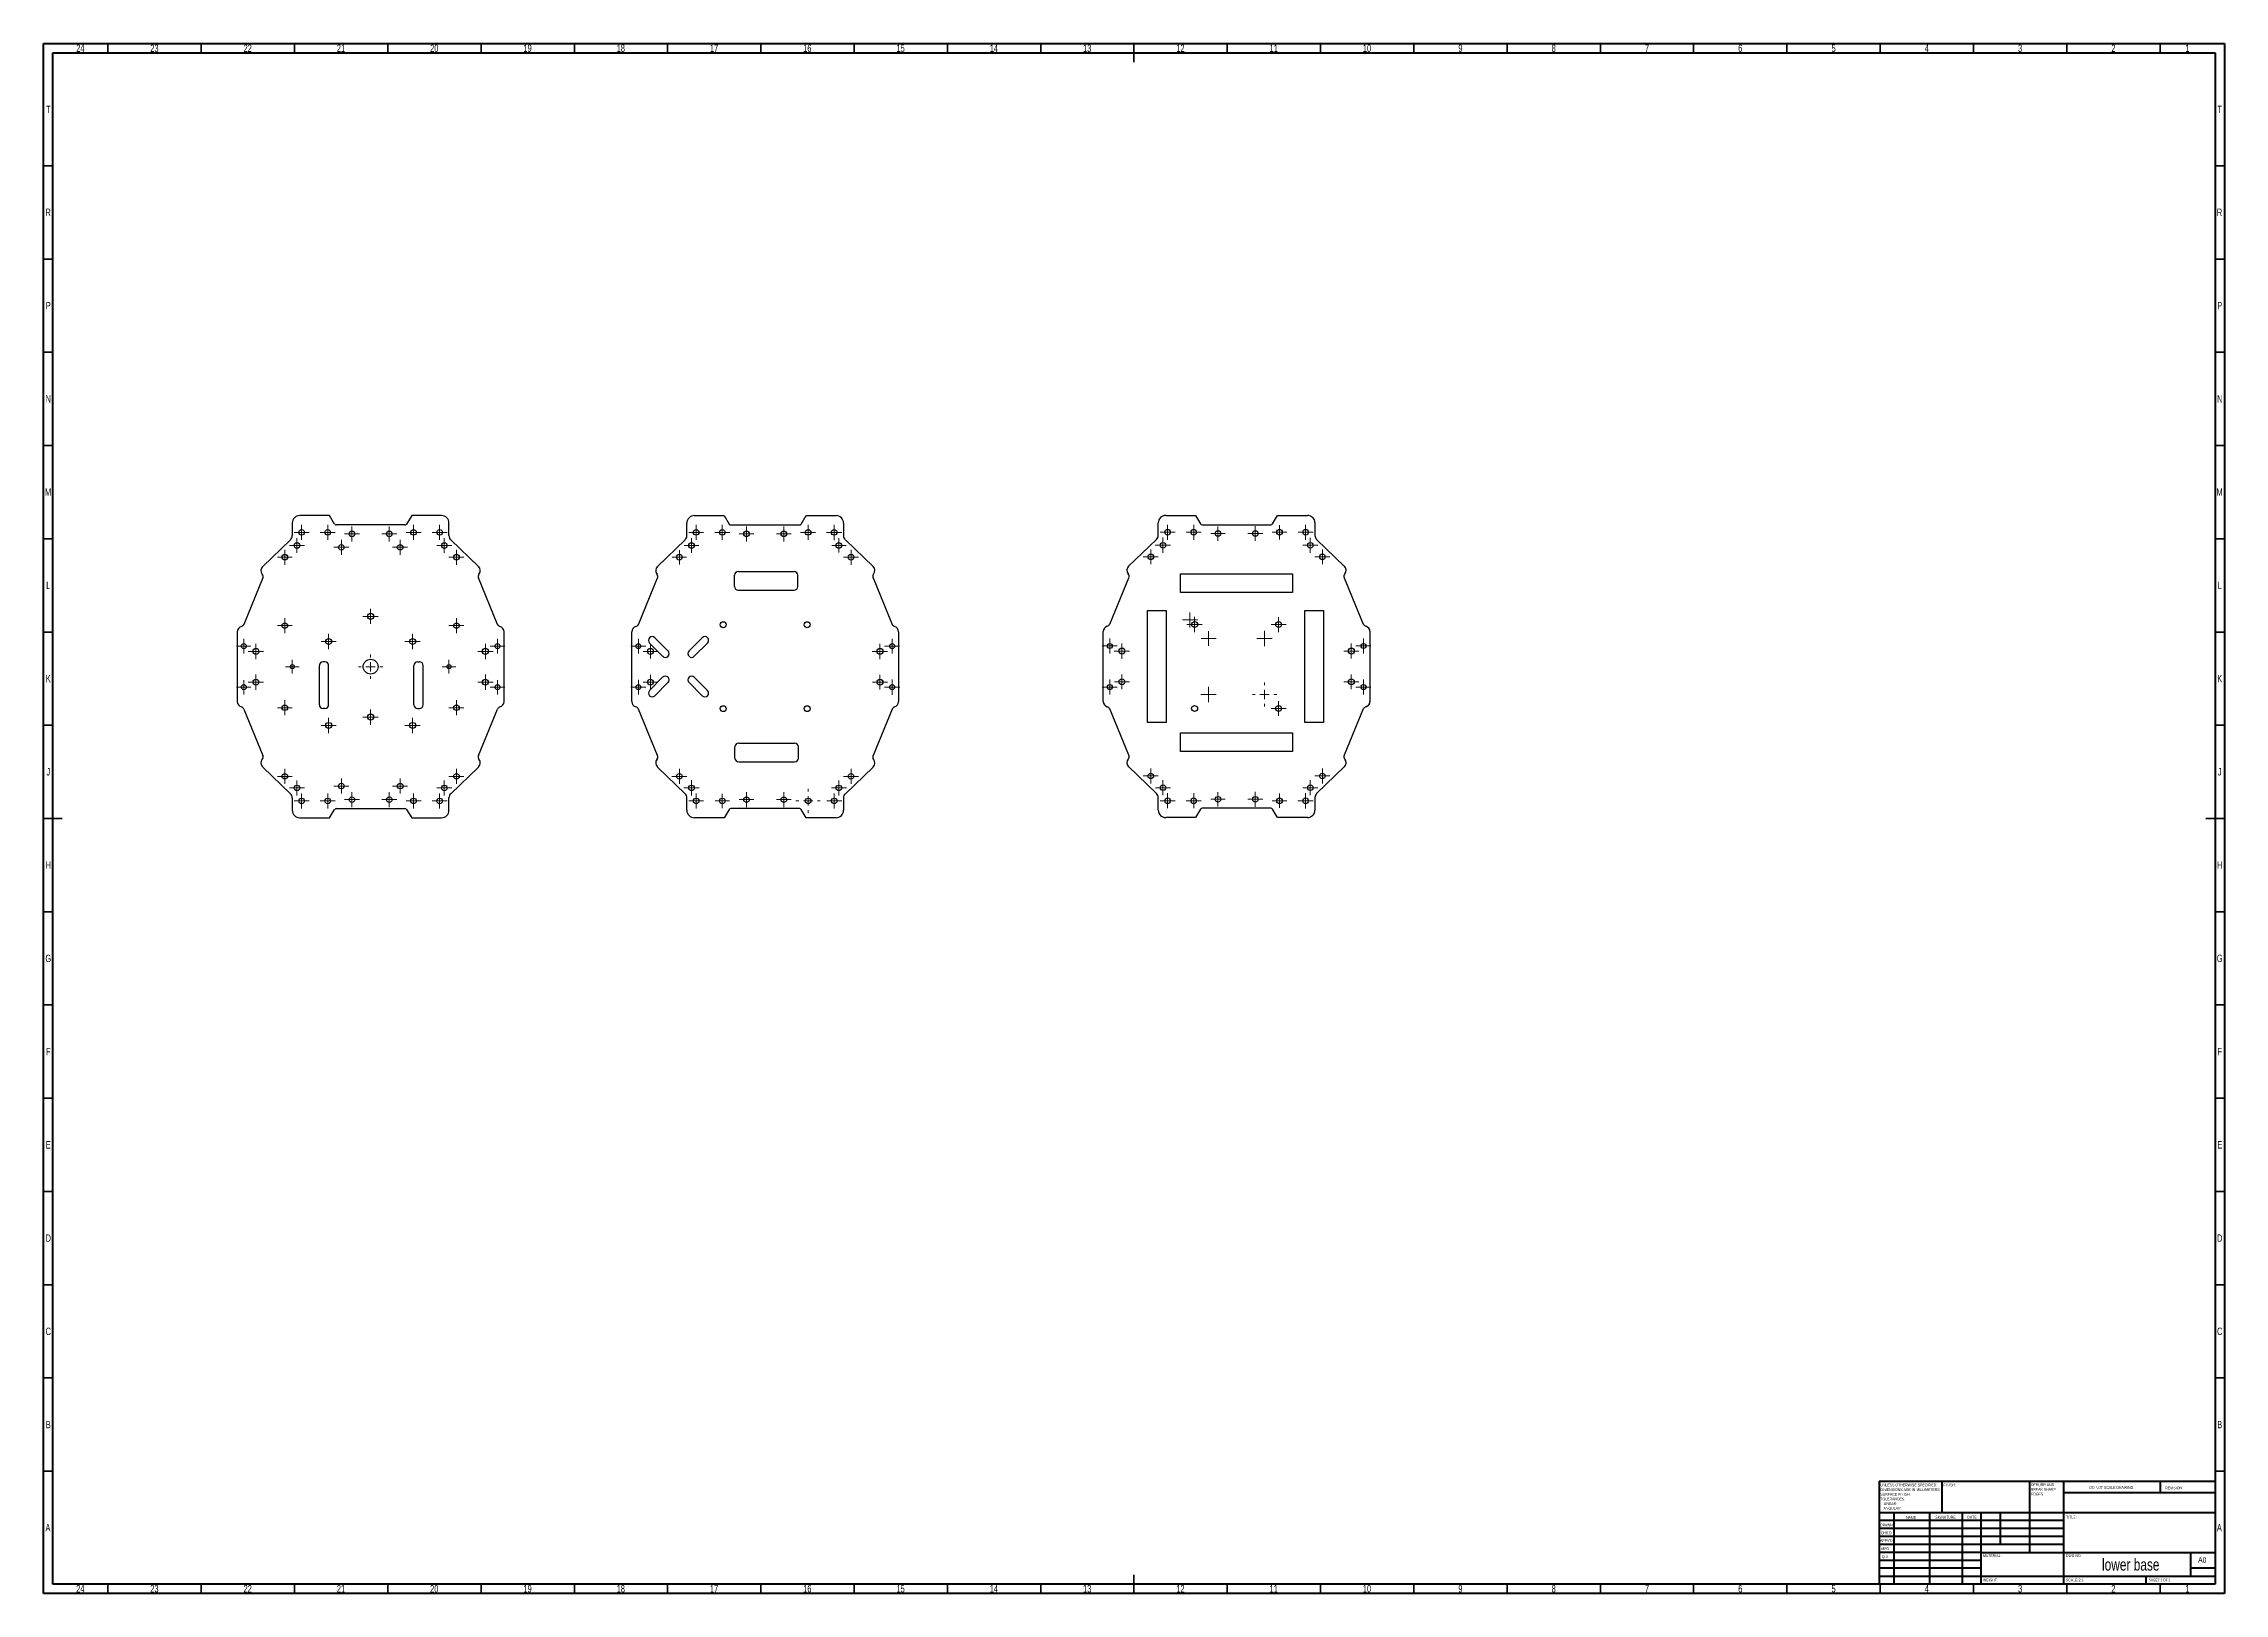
# Model space of a CAD drawing. Header units: millimetres. Extents: x 15 to 1184, y 5 to 836.
import ezdxf

# ---------------------------------------------------------------- set-up
doc = ezdxf.new("R2010")
doc.units = ezdxf.units.MM
doc.styles.add('SLDTEXTSTYLE0', font='TXT', dxfattribs={"width": 0.75})
doc.styles.add('SLDTEXTSTYLE1', font='TXT', dxfattribs={"width": 0.686449})
doc.styles.add('SLDTEXTSTYLE2', font='TXT', dxfattribs={"width": 0.6875})

msp = doc.modelspace()

# ---------------------------------------------------------------- texts
at = {"color": 7, "linetype": 'Continuous', "lineweight": 0}
for s, insert, char_height, attachment_point, style in [('24', (34.7, 835.5), 3.97, 2, 'SLDTEXTSTYLE0'), ('23', (74.4, 835.5), 3.97, 2, 'SLDTEXTSTYLE0'), ('22', (124.4, 835.5), 3.97, 2, 'SLDTEXTSTYLE0'), ('21', (174.4, 835.5), 3.97, 2, 'SLDTEXTSTYLE0'), ('20', (224.4, 835.5), 3.97, 2, 'SLDTEXTSTYLE0'), ('19', (274.4, 835.5), 3.97, 2, 'SLDTEXTSTYLE0'), ('18', (324.4, 835.5), 3.97, 2, 'SLDTEXTSTYLE0'), ('17', (374.4, 835.5), 3.97, 2, 'SLDTEXTSTYLE0'), ('16', (424.4, 835.5), 3.97, 2, 'SLDTEXTSTYLE0'), ('15', (474.4, 835.5), 3.97, 2, 'SLDTEXTSTYLE0'), ('14', (524.4, 835.5), 3.97, 2, 'SLDTEXTSTYLE0'), ('13', (574.4, 835.5), 3.97, 2, 'SLDTEXTSTYLE0'), ('12', (624.4, 835.5), 3.97, 2, 'SLDTEXTSTYLE0'), ('11', (674.4, 835.5), 3.97, 2, 'SLDTEXTSTYLE0'), ('10', (724.4, 835.5), 3.97, 2, 'SLDTEXTSTYLE0'), ('9', (774.5, 835.5), 3.97, 2, 'SLDTEXTSTYLE0'), ('8', (824.5, 835.5), 3.97, 2, 'SLDTEXTSTYLE0'), ('7', (874.5, 835.5), 3.97, 2, 'SLDTEXTSTYLE0'), ('6', (924.5, 835.5), 3.97, 2, 'SLDTEXTSTYLE0'), ('5', (974.5, 835.5), 3.97, 2, 'SLDTEXTSTYLE0'), ('4', (1024.5, 835.5), 3.97, 2, 'SLDTEXTSTYLE0'), ('3', (1074.5, 835.5), 3.97, 2, 'SLDTEXTSTYLE0'), ('2', (1124.5, 835.5), 3.97, 2, 'SLDTEXTSTYLE0'), ('1', (1164.2, 835.5), 3.97, 2, 'SLDTEXTSTYLE0'), ('T', (17.5, 802.7), 3.97, 2, 'SLDTEXTSTYLE0'), ('T', (1181.5, 802.7), 3.97, 2, 'SLDTEXTSTYLE0'), ('R', (17.4, 747.5), 3.97, 2, 'SLDTEXTSTYLE0'), ('R', (1181.4, 747.5), 3.97, 2, 'SLDTEXTSTYLE0'), ('P', (17.5, 697.5), 3.97, 2, 'SLDTEXTSTYLE0'), ('P', (1181.5, 697.5), 3.97, 2, 'SLDTEXTSTYLE0'), ('N', (17.5, 647.5), 3.97, 2, 'SLDTEXTSTYLE0'), ('N', (1181.5, 647.5), 3.97, 2, 'SLDTEXTSTYLE0'), ('M', (17.4, 597.5), 3.97, 2, 'SLDTEXTSTYLE0'), ('M', (1181.4, 597.5), 3.97, 2, 'SLDTEXTSTYLE0'), ('L', (17.5, 547.5), 3.97, 2, 'SLDTEXTSTYLE0'), ('L', (1181.5, 547.5), 3.97, 2, 'SLDTEXTSTYLE0'), ('K', (17.5, 497.5), 3.97, 2, 'SLDTEXTSTYLE0'), ('K', (1181.5, 497.5), 3.97, 2, 'SLDTEXTSTYLE0'), ('J', (17.5, 447.5), 3.97, 2, 'SLDTEXTSTYLE0'), ('J', (1181.5, 447.5), 3.97, 2, 'SLDTEXTSTYLE0'), ('H', (17.5, 397.5), 3.97, 2, 'SLDTEXTSTYLE0'), ('H', (1181.5, 397.5), 3.97, 2, 'SLDTEXTSTYLE0'), ('G', (17.5, 347.5), 3.97, 2, 'SLDTEXTSTYLE0'), ('G', (1181.5, 347.5), 3.97, 2, 'SLDTEXTSTYLE0'), ('F', (17.5, 297.5), 3.97, 2, 'SLDTEXTSTYLE0'), ('F', (1181.5, 297.5), 3.97, 2, 'SLDTEXTSTYLE0'), ('E', (17.5, 247.5), 3.97, 2, 'SLDTEXTSTYLE0'), ('E', (1181.5, 247.5), 3.97, 2, 'SLDTEXTSTYLE0'), ('D', (17.5, 197.5), 3.97, 2, 'SLDTEXTSTYLE0'), ('D', (1181.5, 197.5), 3.97, 2, 'SLDTEXTSTYLE0'), ('C', (17.5, 147.5), 3.97, 2, 'SLDTEXTSTYLE0'), ('C', (1181.5, 147.5), 3.97, 2, 'SLDTEXTSTYLE0'), ('B', (17.5, 97.5), 3.97, 2, 'SLDTEXTSTYLE0'), ('B', (1181.5, 97.5), 3.97, 2, 'SLDTEXTSTYLE0'), ('UNLESS OTHERWISE SPECIFIED:', (999.6, 63.9), 1.5, 1, 'SLDTEXTSTYLE0'), ('DIMENSIONS ARE IN MILLIMETERS', (999.6, 61.4), 1.5, 1, 'SLDTEXTSTYLE0'), ('SURFACE FINISH:', (999.6, 58.9), 1.5, 1, 'SLDTEXTSTYLE0'), ('FINISH:', (1033.4, 63.9), 1.5, 1, 'SLDTEXTSTYLE0'), ('DEBURR AND', (1080.3, 64), 1.5, 1, 'SLDTEXTSTYLE0'), ('BREAK SHARP', (1080.3, 61.5), 1.5, 1, 'SLDTEXTSTYLE0'), ('EDGES', (1080.3, 59), 1.5, 1, 'SLDTEXTSTYLE0'), ('DO NOT SCALE DRAWING', (1111.6, 62.5), 1.5, 1, 'SLDTEXTSTYLE0'), ('REVISION', (1152.3, 62.3), 1.5, 1, 'SLDTEXTSTYLE0'), ('TOLERANCES:', (999.6, 56.4), 1.5, 1, 'SLDTEXTSTYLE0'), ('ANGULAR:', (1001.3, 51.4), 1.5, 1, 'SLDTEXTSTYLE0'), ('LINEAR:', (1001.3, 53.9), 1.5, 1, 'SLDTEXTSTYLE0'), ('A', (17.3, 42.2), 3.97, 2, 'SLDTEXTSTYLE0'), ('DRAWN', (999.6, 42.4), 1.5, 1, 'SLDTEXTSTYLE1'), ("CHK'D", (999.9, 38.2), 1.5, 1, 'SLDTEXTSTYLE0'), ('NAME', (1013.3, 46.5), 1.5, 1, 'SLDTEXTSTYLE0'), ('SIGNATURE', (1029, 46.6), 1.5, 1, 'SLDTEXTSTYLE0'), ('DATE', (1046.2, 46.6), 1.5, 1, 'SLDTEXTSTYLE0'), ('TITLE:', (1099.1, 46.6), 1.5, 1, 'SLDTEXTSTYLE0'), ('A', (1181.3, 42.2), 3.97, 2, 'SLDTEXTSTYLE0'), ("APPV'D", (999.4, 34.1), 1.5, 1, 'SLDTEXTSTYLE0'), ('MFG', (1000.1, 29.7), 1.5, 1, 'SLDTEXTSTYLE0'), ('Q.A', (1000.5, 25.5), 1.5, 1, 'SLDTEXTSTYLE0'), ('MATERIAL:', (1054.6, 26), 1.5, 1, 'SLDTEXTSTYLE0'), ('DWG NO.', (1099, 26), 1.5, 1, 'SLDTEXTSTYLE0'), ('lower base', (1133.8, 23.6), 6.35, 2, 'SLDTEXTSTYLE0'), ('A0', (1169.9, 24.4), 2.91, 1, 'SLDTEXTSTYLE0'), ('WEIGHT:', (1054.6, 12.9), 1.5, 1, 'SLDTEXTSTYLE0'), ('SCALE:2:1', (1099.1, 12.9), 1.5, 1, 'SLDTEXTSTYLE0'), ('SHEET 1 OF 1', (1143.5, 12.9), 1.5, 1, 'SLDTEXTSTYLE2'), ('24', (34.7, 9.5), 3.97, 2, 'SLDTEXTSTYLE0'), ('23', (74.4, 9.5), 3.97, 2, 'SLDTEXTSTYLE0'), ('22', (124.4, 9.5), 3.97, 2, 'SLDTEXTSTYLE0'), ('21', (174.4, 9.5), 3.97, 2, 'SLDTEXTSTYLE0'), ('20', (224.4, 9.5), 3.97, 2, 'SLDTEXTSTYLE0'), ('19', (274.4, 9.5), 3.97, 2, 'SLDTEXTSTYLE0'), ('18', (324.4, 9.5), 3.97, 2, 'SLDTEXTSTYLE0'), ('17', (374.4, 9.5), 3.97, 2, 'SLDTEXTSTYLE0'), ('16', (424.4, 9.5), 3.97, 2, 'SLDTEXTSTYLE0'), ('15', (474.4, 9.5), 3.97, 2, 'SLDTEXTSTYLE0'), ('14', (524.4, 9.5), 3.97, 2, 'SLDTEXTSTYLE0'), ('13', (574.4, 9.5), 3.97, 2, 'SLDTEXTSTYLE0'), ('12', (624.4, 9.5), 3.97, 2, 'SLDTEXTSTYLE0'), ('11', (674.4, 9.5), 3.97, 2, 'SLDTEXTSTYLE0'), ('10', (724.4, 9.5), 3.97, 2, 'SLDTEXTSTYLE0'), ('9', (774.5, 9.5), 3.97, 2, 'SLDTEXTSTYLE0'), ('8', (824.5, 9.5), 3.97, 2, 'SLDTEXTSTYLE0'), ('7', (874.5, 9.5), 3.97, 2, 'SLDTEXTSTYLE0'), ('6', (924.5, 9.5), 3.97, 2, 'SLDTEXTSTYLE0'), ('5', (974.5, 9.5), 3.97, 2, 'SLDTEXTSTYLE0'), ('4', (1024.5, 9.5), 3.97, 2, 'SLDTEXTSTYLE0'), ('3', (1074.5, 9.5), 3.97, 2, 'SLDTEXTSTYLE0'), ('2', (1124.5, 9.5), 3.97, 2, 'SLDTEXTSTYLE0'), ('1', (1164.2, 9.5), 3.97, 2, 'SLDTEXTSTYLE0')]:
    msp.add_mtext(s, dxfattribs=dict(at, insert=insert, char_height=char_height, attachment_point=attachment_point, style=style))

# ---------------------------------------------------------------- blocks, each defined once
blk = doc.blocks.new('SW_CENTERMARKSYMBOL_0')
at = {"color": 0, "linetype": 'Continuous', "lineweight": 18}
for p, q in [((-10, 0), (-13, 0)), ((0, 0), (-5, 0)), ((0, 10), (0, 13)), ((0, 0), (0, 5)), ((0, 0), (0, -5)), ((0, 0), (5, 0)), ((10, 0), (13, 0)), ((0, -10), (0, -13))]:
    blk.add_line(p, q, dxfattribs=at)
blk = doc.blocks.new('SW_CENTERMARKSYMBOL_1')
at = {"color": 0, "linetype": 'Continuous', "lineweight": 18}
for p, q in [((-5, 0), (-8, 0)), ((0, 0), (-5, 0)), ((0, 5), (0, 8)), ((0, 0), (0, 5)), ((0, 0), (0, -5)), ((0, 0), (5, 0)), ((5, 0), (8, 0)), ((0, -5), (0, -8))]:
    blk.add_line(p, q, dxfattribs=at)
blk = doc.blocks.new('SW_CENTERMARKSYMBOL_2')
at = {"color": 0, "linetype": 'Continuous', "lineweight": 18}
for p, q in [((-5, 0), (-8, 0)), ((0, 0), (-5, 0)), ((0, 5), (0, 8)), ((0, 0), (0, 5)), ((0, 0), (0, -5)), ((0, 0), (5, 0)), ((5, 0), (8, 0)), ((0, -5), (0, -8))]:
    blk.add_line(p, q, dxfattribs=at)
blk = doc.blocks.new('SW_CENTERMARKSYMBOL_3')
at = {"color": 0, "linetype": 'Continuous', "lineweight": 18}
for p, q in [((-5, 0), (-8.2, 0)), ((0, 0), (-5, 0)), ((0, 5), (0, 8.2)), ((0, 0), (0, 5)), ((0, 0), (0, -5)), ((0, 0), (5, 0)), ((5, 0), (8.2, 0)), ((0, -5), (0, -8.2))]:
    blk.add_line(p, q, dxfattribs=at)
blk = doc.blocks.new('SW_CENTERMARKSYMBOL_4')
at = {"color": 0, "linetype": 'Continuous', "lineweight": 18}
for p, q in [((-5, 0), (-7.7, 0)), ((0, 0), (-5, 0)), ((0, 5), (0, 7.7)), ((0, 0), (0, 5)), ((0, 0), (0, -5)), ((0, 0), (5, 0)), ((5, 0), (7.7, 0)), ((0, -5), (0, -7.7))]:
    blk.add_line(p, q, dxfattribs=at)
blk = doc.blocks.new('SW_CENTERMARKSYMBOL_5')
at = {"color": 0, "linetype": 'Continuous', "lineweight": 18}
for p, q in [((-5, 0), (-8, 0)), ((0, 0), (-5, 0)), ((0, 5), (0, 8)), ((0, 0), (0, 5)), ((0, 0), (0, -5)), ((0, 0), (5, 0)), ((5, 0), (8, 0)), ((0, -5), (0, -8))]:
    blk.add_line(p, q, dxfattribs=at)
blk = doc.blocks.new('SW_CENTERMARKSYMBOL_6')
at = {"color": 0, "linetype": 'Continuous', "lineweight": 18}
for p, q in [((-5, 0), (-8, 0)), ((0, 0), (-5, 0)), ((0, 5), (0, 8)), ((0, 0), (0, 5)), ((0, 0), (0, -5)), ((0, 0), (5, 0)), ((5, 0), (8, 0)), ((0, -5), (0, -8))]:
    blk.add_line(p, q, dxfattribs=at)
blk = doc.blocks.new('SW_CENTERMARKSYMBOL_7')
at = {"color": 0, "linetype": 'Continuous', "lineweight": 18}
for p, q in [((-5, 0), (-8, 0)), ((0, 0), (-5, 0)), ((0, 5), (0, 8)), ((0, 0), (0, 5)), ((0, 0), (0, -5)), ((0, 0), (5, 0)), ((5, 0), (8, 0)), ((0, -5), (0, -8))]:
    blk.add_line(p, q, dxfattribs=at)
blk = doc.blocks.new('SW_CENTERMARKSYMBOL_8')
at = {"color": 0, "linetype": 'Continuous', "lineweight": 18}
for p, q in [((-5, 0), (-8.2, 0)), ((0, 0), (-5, 0)), ((0, 5), (0, 8.2)), ((0, 0), (0, 5)), ((0, 0), (0, -5)), ((0, 0), (5, 0)), ((5, 0), (8.2, 0)), ((0, -5), (0, -8.2))]:
    blk.add_line(p, q, dxfattribs=at)
blk = doc.blocks.new('SW_CENTERMARKSYMBOL_9')
at = {"color": 0, "linetype": 'Continuous', "lineweight": 18}
for p, q in [((-5, 0), (-8, 0)), ((0, 0), (-5, 0)), ((0, 5), (0, 8)), ((0, 0), (0, 5)), ((0, 0), (0, -5)), ((0, 0), (5, 0)), ((5, 0), (8, 0)), ((0, -5), (0, -8))]:
    blk.add_line(p, q, dxfattribs=at)
blk = doc.blocks.new('SW_CENTERMARKSYMBOL_10')
at = {"color": 0, "linetype": 'Continuous', "lineweight": 18}
for p, q in [((-5, 0), (-8, 0)), ((0, 0), (-5, 0)), ((0, 5), (0, 8)), ((0, 0), (0, 5)), ((0, 0), (0, -5)), ((0, 0), (5, 0)), ((5, 0), (8, 0)), ((0, -5), (0, -8))]:
    blk.add_line(p, q, dxfattribs=at)
blk = doc.blocks.new('SW_CENTERMARKSYMBOL_11')
at = {"color": 0, "linetype": 'Continuous', "lineweight": 18}
for p, q in [((-5, 0), (-8, 0)), ((0, 0), (-5, 0)), ((0, 5), (0, 8)), ((0, 0), (0, 5)), ((0, 0), (0, -5)), ((0, 0), (5, 0)), ((5, 0), (8, 0)), ((0, -5), (0, -8))]:
    blk.add_line(p, q, dxfattribs=at)
blk = doc.blocks.new('SW_CENTERMARKSYMBOL_12')
at = {"color": 0, "linetype": 'Continuous', "lineweight": 18}
for p, q in [((-5, 0), (-7.7, 0)), ((0, 0), (-5, 0)), ((0, 5), (0, 7.7)), ((0, 0), (0, 5)), ((0, 0), (0, -5)), ((0, 0), (5, 0)), ((5, 0), (7.7, 0)), ((0, -5), (0, -7.7))]:
    blk.add_line(p, q, dxfattribs=at)
blk = doc.blocks.new('SW_CENTERMARKSYMBOL_13')
at = {"color": 0, "linetype": 'Continuous', "lineweight": 18}
for p, q in [((-5, 0), (-8, 0)), ((0, 0), (-5, 0)), ((0, 5), (0, 8)), ((0, 0), (0, 5)), ((0, 0), (0, -5)), ((0, 0), (5, 0)), ((5, 0), (8, 0)), ((0, -5), (0, -8))]:
    blk.add_line(p, q, dxfattribs=at)
blk = doc.blocks.new('SW_CENTERMARKSYMBOL_14')
at = {"color": 0, "linetype": 'Continuous', "lineweight": 18}
for p, q in [((-5, 0), (-8, 0)), ((0, 0), (-5, 0)), ((0, 5), (0, 8)), ((0, 0), (0, 5)), ((0, 0), (0, -5)), ((0, 0), (5, 0)), ((5, 0), (8, 0)), ((0, -5), (0, -8))]:
    blk.add_line(p, q, dxfattribs=at)
blk = doc.blocks.new('SW_CENTERMARKSYMBOL_15')
at = {"color": 0, "linetype": 'Continuous', "lineweight": 18}
for p, q in [((-5, 0), (-8, 0)), ((0, 0), (-5, 0)), ((0, 5), (0, 8)), ((0, 0), (0, 5)), ((0, 0), (0, -5)), ((0, 0), (5, 0)), ((5, 0), (8, 0)), ((0, -5), (0, -8))]:
    blk.add_line(p, q, dxfattribs=at)
blk = doc.blocks.new('SW_CENTERMARKSYMBOL_16')
at = {"color": 0, "linetype": 'Continuous', "lineweight": 18}
for p, q in [((-5, 0), (-8, 0)), ((0, 0), (-5, 0)), ((0, 5), (0, 8)), ((0, 0), (0, 5)), ((0, 0), (0, -5)), ((0, 0), (5, 0)), ((5, 0), (8, 0)), ((0, -5), (0, -8))]:
    blk.add_line(p, q, dxfattribs=at)
blk = doc.blocks.new('SW_CENTERMARKSYMBOL_17')
at = {"color": 0, "linetype": 'Continuous', "lineweight": 18}
for p, q in [((-5, 0), (-7.7, 0)), ((0, 0), (-5, 0)), ((0, 5), (0, 7.7)), ((0, 0), (0, 5)), ((0, 0), (0, -5)), ((0, 0), (5, 0)), ((5, 0), (7.7, 0)), ((0, -5), (0, -7.7))]:
    blk.add_line(p, q, dxfattribs=at)
blk = doc.blocks.new('SW_CENTERMARKSYMBOL_18')
at = {"color": 0, "linetype": 'Continuous', "lineweight": 18}
for p, q in [((-5, 0), (-8.2, 0)), ((0, 0), (-5, 0)), ((0, 5), (0, 8.2)), ((0, 0), (0, 5)), ((0, 0), (0, -5)), ((0, 0), (5, 0)), ((5, 0), (8.2, 0)), ((0, -5), (0, -8.2))]:
    blk.add_line(p, q, dxfattribs=at)
blk = doc.blocks.new('SW_CENTERMARKSYMBOL_19')
at = {"color": 0, "linetype": 'Continuous', "lineweight": 18}
for p, q in [((-5, 0), (-8, 0)), ((0, 0), (-5, 0)), ((0, 5), (0, 8)), ((0, 0), (0, 5)), ((0, 0), (0, -5)), ((0, 0), (5, 0)), ((5, 0), (8, 0)), ((0, -5), (0, -8))]:
    blk.add_line(p, q, dxfattribs=at)
blk = doc.blocks.new('SW_CENTERMARKSYMBOL_20')
at = {"color": 0, "linetype": 'Continuous', "lineweight": 18}
for p, q in [((-5, 0), (-8, 0)), ((0, 0), (-5, 0)), ((0, 5), (0, 8)), ((0, 0), (0, 5)), ((0, 0), (0, -5)), ((0, 0), (5, 0)), ((5, 0), (8, 0)), ((0, -5), (0, -8))]:
    blk.add_line(p, q, dxfattribs=at)
blk = doc.blocks.new('SW_CENTERMARKSYMBOL_21')
at = {"color": 0, "linetype": 'Continuous', "lineweight": 18}
for p, q in [((-5, 0), (-8.2, 0)), ((0, 0), (-5, 0)), ((0, 5), (0, 8.2)), ((0, 0), (0, 5)), ((0, 0), (0, -5)), ((0, 0), (5, 0)), ((5, 0), (8.2, 0)), ((0, -5), (0, -8.2))]:
    blk.add_line(p, q, dxfattribs=at)
blk = doc.blocks.new('SW_CENTERMARKSYMBOL_22')
at = {"color": 0, "linetype": 'Continuous', "lineweight": 18}
for p, q in [((-5, 0), (-8, 0)), ((0, 0), (-5, 0)), ((0, 5), (0, 8)), ((0, 0), (0, 5)), ((0, 0), (0, -5)), ((0, 0), (5, 0)), ((5, 0), (8, 0)), ((0, -5), (0, -8))]:
    blk.add_line(p, q, dxfattribs=at)
blk = doc.blocks.new('SW_CENTERMARKSYMBOL_23')
at = {"color": 0, "linetype": 'Continuous', "lineweight": 18}
for p, q in [((-5, 0), (-8, 0)), ((0, 0), (-5, 0)), ((0, 5), (0, 8)), ((0, 0), (0, 5)), ((0, 0), (0, -5)), ((0, 0), (5, 0)), ((5, 0), (8, 0)), ((0, -5), (0, -8))]:
    blk.add_line(p, q, dxfattribs=at)
blk = doc.blocks.new('SW_CENTERMARKSYMBOL_24')
at = {"color": 0, "linetype": 'Continuous', "lineweight": 18}
for p, q in [((-5, 0), (-8, 0)), ((0, 0), (-5, 0)), ((0, 5), (0, 8)), ((0, 0), (0, 5)), ((0, 0), (0, -5)), ((0, 0), (5, 0)), ((5, 0), (8, 0)), ((0, -5), (0, -8))]:
    blk.add_line(p, q, dxfattribs=at)
blk = doc.blocks.new('SW_CENTERMARKSYMBOL_25')
at = {"color": 0, "linetype": 'Continuous', "lineweight": 18}
for p, q in [((-5, 0), (-7.7, 0)), ((0, 0), (-5, 0)), ((0, 5), (0, 7.7)), ((0, 0), (0, 5)), ((0, 0), (0, -5)), ((0, 0), (5, 0)), ((5, 0), (7.7, 0)), ((0, -5), (0, -7.7))]:
    blk.add_line(p, q, dxfattribs=at)
blk = doc.blocks.new('SW_CENTERMARKSYMBOL_26')
at = {"color": 0, "linetype": 'Continuous', "lineweight": 18}
for p, q in [((-5, 0), (-8, 0)), ((0, 0), (-5, 0)), ((0, 5), (0, 8)), ((0, 0), (0, 5)), ((0, 0), (0, -5)), ((0, 0), (5, 0)), ((5, 0), (8, 0)), ((0, -5), (0, -8))]:
    blk.add_line(p, q, dxfattribs=at)
blk = doc.blocks.new('SW_CENTERMARKSYMBOL_27')
at = {"color": 0, "linetype": 'Continuous', "lineweight": 18}
for p, q in [((-5, 0), (-8, 0)), ((0, 0), (-5, 0)), ((0, 5), (0, 8)), ((0, 0), (0, 5)), ((0, 0), (0, -5)), ((0, 0), (5, 0)), ((5, 0), (8, 0)), ((0, -5), (0, -8))]:
    blk.add_line(p, q, dxfattribs=at)
blk = doc.blocks.new('SW_CENTERMARKSYMBOL_28')
at = {"color": 0, "linetype": 'Continuous', "lineweight": 18}
for p, q in [((-5, 0), (-8, 0)), ((0, 0), (-5, 0)), ((0, 5), (0, 8)), ((0, 0), (0, 5)), ((0, 0), (0, -5)), ((0, 0), (5, 0)), ((5, 0), (8, 0)), ((0, -5), (0, -8))]:
    blk.add_line(p, q, dxfattribs=at)
blk = doc.blocks.new('SW_CENTERMARKSYMBOL_29')
at = {"color": 0, "linetype": 'Continuous', "lineweight": 18}
for p, q in [((-5, 0), (-8.2, 0)), ((0, 0), (-5, 0)), ((0, 5), (0, 8.2)), ((0, 0), (0, 5)), ((0, 0), (0, -5)), ((0, 0), (5, 0)), ((5, 0), (8.2, 0)), ((0, -5), (0, -8.2))]:
    blk.add_line(p, q, dxfattribs=at)
blk = doc.blocks.new('SW_CENTERMARKSYMBOL_30')
at = {"color": 0, "linetype": 'Continuous', "lineweight": 18}
for p, q in [((-5, 0), (-8, 0)), ((0, 0), (-5, 0)), ((0, 5), (0, 8)), ((0, 0), (0, 5)), ((0, 0), (0, -5)), ((0, 0), (5, 0)), ((5, 0), (8, 0)), ((0, -5), (0, -8))]:
    blk.add_line(p, q, dxfattribs=at)
blk = doc.blocks.new('SW_CENTERMARKSYMBOL_31')
at = {"color": 0, "linetype": 'Continuous', "lineweight": 18}
for p, q in [((-5, 0), (-8, 0)), ((0, 0), (-5, 0)), ((0, 5), (0, 8)), ((0, 0), (0, 5)), ((0, 0), (0, -5)), ((0, 0), (5, 0)), ((5, 0), (8, 0)), ((0, -5), (0, -8))]:
    blk.add_line(p, q, dxfattribs=at)
blk = doc.blocks.new('SW_CENTERMARKSYMBOL_32')
at = {"color": 0, "linetype": 'Continuous', "lineweight": 18}
for p, q in [((-5, 0), (-8, 0)), ((0, 0), (-5, 0)), ((0, 5), (0, 8)), ((0, 0), (0, 5)), ((0, 0), (0, -5)), ((0, 0), (5, 0)), ((5, 0), (8, 0)), ((0, -5), (0, -8))]:
    blk.add_line(p, q, dxfattribs=at)
blk = doc.blocks.new('SW_CENTERMARKSYMBOL_33')
at = {"color": 0, "linetype": 'Continuous', "lineweight": 18}
for p, q in [((-5, 0), (-8, 0)), ((0, 0), (-5, 0)), ((0, 5), (0, 8)), ((0, 0), (0, 5)), ((0, 0), (0, -5)), ((0, 0), (5, 0)), ((5, 0), (8, 0)), ((0, -5), (0, -8))]:
    blk.add_line(p, q, dxfattribs=at)
blk = doc.blocks.new('SW_CENTERMARKSYMBOL_34')
at = {"color": 0, "linetype": 'Continuous', "lineweight": 18}
for p, q in [((-5, 0), (-8, 0)), ((0, 0), (-5, 0)), ((0, 5), (0, 8)), ((0, 0), (0, 5)), ((0, 0), (0, -5)), ((0, 0), (5, 0)), ((5, 0), (8, 0)), ((0, -5), (0, -8))]:
    blk.add_line(p, q, dxfattribs=at)
blk = doc.blocks.new('SW_CENTERMARKSYMBOL_35')
at = {"color": 0, "linetype": 'Continuous', "lineweight": 18}
for p, q in [((-5, 0), (-8.2, 0)), ((0, 0), (-5, 0)), ((0, 5), (0, 8.2)), ((0, 0), (0, 5)), ((0, 0), (0, -5)), ((0, 0), (5, 0)), ((5, 0), (8.2, 0)), ((0, -5), (0, -8.2))]:
    blk.add_line(p, q, dxfattribs=at)
blk = doc.blocks.new('SW_CENTERMARKSYMBOL_36')
at = {"color": 0, "linetype": 'Continuous', "lineweight": 18}
for p, q in [((-5, 0), (-8.2, 0)), ((0, 0), (-5, 0)), ((0, 5), (0, 8.2)), ((0, 0), (0, 5)), ((0, 0), (0, -5)), ((0, 0), (5, 0)), ((5, 0), (8.2, 0)), ((0, -5), (0, -8.2))]:
    blk.add_line(p, q, dxfattribs=at)
blk = doc.blocks.new('SW_CENTERMARKSYMBOL_37')
at = {"color": 0, "linetype": 'Continuous', "lineweight": 18}
for p, q in [((-5, 0), (-8, 0)), ((0, 0), (-5, 0)), ((0, 5), (0, 8)), ((0, 0), (0, 5)), ((0, 0), (0, -5)), ((0, 0), (5, 0)), ((5, 0), (8, 0)), ((0, -5), (0, -8))]:
    blk.add_line(p, q, dxfattribs=at)
blk = doc.blocks.new('SW_CENTERMARKSYMBOL_38')
at = {"color": 0, "linetype": 'Continuous', "lineweight": 18}
for p, q in [((-5, 0), (-8, 0)), ((0, 0), (-5, 0)), ((0, 5), (0, 8)), ((0, 0), (0, 5)), ((0, 0), (0, -5)), ((0, 0), (5, 0)), ((5, 0), (8, 0)), ((0, -5), (0, -8))]:
    blk.add_line(p, q, dxfattribs=at)
blk = doc.blocks.new('SW_CENTERMARKSYMBOL_39')
at = {"color": 0, "linetype": 'Continuous', "lineweight": 18}
for p, q in [((-5, 0), (-7.2, 0)), ((0, 0), (-5, 0)), ((0, 5), (0, 7.2)), ((0, 0), (0, 5)), ((0, 0), (0, -5)), ((0, 0), (5, 0)), ((5, 0), (7.2, 0)), ((0, -5), (0, -7.2))]:
    blk.add_line(p, q, dxfattribs=at)
blk = doc.blocks.new('SW_CENTERMARKSYMBOL_40')
at = {"color": 0, "linetype": 'Continuous', "lineweight": 18}
for p, q in [((-5, 0), (-8, 0)), ((0, 0), (-5, 0)), ((0, 5), (0, 8)), ((0, 0), (0, 5)), ((0, 0), (0, -5)), ((0, 0), (5, 0)), ((5, 0), (8, 0)), ((0, -5), (0, -8))]:
    blk.add_line(p, q, dxfattribs=at)
blk = doc.blocks.new('SW_CENTERMARKSYMBOL_41')
at = {"color": 0, "linetype": 'Continuous', "lineweight": 18}
for p, q in [((-5, 0), (-8.2, 0)), ((0, 0), (-5, 0)), ((0, 5), (0, 8.2)), ((0, 0), (0, 5)), ((0, 0), (0, -5)), ((0, 0), (5, 0)), ((5, 0), (8.2, 0)), ((0, -5), (0, -8.2))]:
    blk.add_line(p, q, dxfattribs=at)
blk = doc.blocks.new('SW_CENTERMARKSYMBOL_42')
at = {"color": 0, "linetype": 'Continuous', "lineweight": 18}
for p, q in [((-5, 0), (-7.2, 0)), ((0, 0), (-5, 0)), ((0, 5), (0, 7.2)), ((0, 0), (0, 5)), ((0, 0), (0, -5)), ((0, 0), (5, 0)), ((5, 0), (7.2, 0)), ((0, -5), (0, -7.2))]:
    blk.add_line(p, q, dxfattribs=at)
blk = doc.blocks.new('SW_CENTERMARKSYMBOL_43')
at = {"color": 0, "linetype": 'Continuous', "lineweight": 18}
for p, q in [((-5, 0), (-8.2, 0)), ((0, 0), (-5, 0)), ((0, 5), (0, 8.2)), ((0, 0), (0, 5)), ((0, 0), (0, -5)), ((0, 0), (5, 0)), ((5, 0), (8.2, 0)), ((0, -5), (0, -8.2))]:
    blk.add_line(p, q, dxfattribs=at)
blk = doc.blocks.new('SW_CENTERMARKSYMBOL_44')
at = {"color": 0, "linetype": 'Continuous', "lineweight": 18}
for p, q in [((-5, 0), (-8.2, 0)), ((0, 0), (-5, 0)), ((0, 5), (0, 8.2)), ((0, 0), (0, 5)), ((0, 0), (0, -5)), ((0, 0), (5, 0)), ((5, 0), (8.2, 0)), ((0, -5), (0, -8.2))]:
    blk.add_line(p, q, dxfattribs=at)

# ---------------------------------------------------------------- linework, layer by layer
at = {"color": 7, "linetype": 'Continuous', "lineweight": 70}
for p, q in [((15, 5), (15, 836)), ((15, 836), (1184, 836)), ((20, 10), (20, 831)), ((20, 831), (1179, 831)), ((1179, 831), (1179, 10)), ((1184, 836), (1184, 5)), ((1184, 5), (15, 5)), ((1179, 10), (20, 10))]:
    msp.add_line(p, q, dxfattribs=at)
at = {"color": 7, "linetype": 'Continuous', "lineweight": 35}
for p, q in [((49.5, 831), (49.5, 836)), ((99.5, 831), (99.5, 836)), ((149.5, 831), (149.5, 836)), ((199.5, 831), (199.5, 836)), ((249.5, 831), (249.5, 836)), ((299.5, 831), (299.5, 836)), ((349.5, 831), (349.5, 836)), ((399.5, 831), (399.5, 836)), ((449.5, 831), (449.5, 836)), ((499.5, 831), (499.5, 836)), ((549.5, 831), (549.5, 836)), ((599.5, 836), (599.5, 826)), ((599.5, 831), (599.5, 836)), ((649.5, 831), (649.5, 836)), ((699.5, 831), (699.5, 836)), ((749.5, 831), (749.5, 836)), ((799.5, 831), (799.5, 836)), ((849.5, 831), (849.5, 836)), ((899.5, 831), (899.5, 836)), ((949.5, 831), (949.5, 836)), ((999.5, 831), (999.5, 836)), ((1049.5, 831), (1049.5, 836)), ((1099.5, 831), (1099.5, 836)), ((1149.5, 831), (1149.5, 836)), ((20, 770.5), (15, 770.5)), ((1179, 770.5), (1184, 770.5)), ((20, 720.5), (15, 720.5)), ((1179, 720.5), (1184, 720.5)), ((20, 670.5), (15, 670.5)), ((1179, 670.5), (1184, 670.5)), ((20, 620.5), (15, 620.5)), ((1179, 620.5), (1184, 620.5)), ((20, 570.5), (15, 570.5)), ((1179, 570.5), (1184, 570.5)), ((20, 520.5), (15, 520.5)), ((1179, 520.5), (1184, 520.5)), ((20, 470.5), (15, 470.5)), ((1179, 470.5), (1184, 470.5)), ((15, 420.5), (25, 420.5)), ((20, 420.5), (15, 420.5)), ((1184, 420.5), (1174, 420.5)), ((1179, 420.5), (1184, 420.5)), ((20, 370.5), (15, 370.5)), ((1179, 370.5), (1184, 370.5)), ((20, 320.5), (15, 320.5)), ((1179, 320.5), (1184, 320.5)), ((20, 270.5), (15, 270.5)), ((1179, 270.5), (1184, 270.5)), ((20, 220.5), (15, 220.5)), ((1179, 220.5), (1184, 220.5)), ((20, 170.5), (15, 170.5)), ((1179, 170.5), (1184, 170.5)), ((20, 120.5), (15, 120.5)), ((1179, 120.5), (1184, 120.5)), ((20, 70.5), (15, 70.5)), ((1179, 70.5), (1184, 70.5)), ((599.5, 5), (599.5, 15)), ((49.5, 10), (49.5, 5)), ((99.5, 10), (99.5, 5)), ((149.5, 10), (149.5, 5)), ((199.5, 10), (199.5, 5)), ((249.5, 10), (249.5, 5)), ((299.5, 10), (299.5, 5)), ((349.5, 10), (349.5, 5)), ((399.5, 10), (399.5, 5)), ((449.5, 10), (449.5, 5)), ((499.5, 10), (499.5, 5)), ((549.5, 10), (549.5, 5)), ((599.5, 10), (599.5, 5)), ((649.5, 10), (649.5, 5)), ((699.5, 10), (699.5, 5)), ((749.5, 10), (749.5, 5)), ((799.5, 10), (799.5, 5)), ((849.5, 10), (849.5, 5)), ((899.5, 10), (899.5, 5)), ((949.5, 10), (949.5, 5)), ((999.5, 10), (999.5, 5)), ((1049.5, 10), (1049.5, 5)), ((1099.5, 10), (1099.5, 5)), ((1149.5, 10), (1149.5, 5))]:
    msp.add_line(p, q, dxfattribs=at)
at = {"color": 7, "linetype": 'Continuous', "lineweight": 25}
for p, q in [((148.3, 578.9), (148.3, 572.2)), ((168.3, 582.9), (152.3, 582.9)), ((171, 578.4), (168.3, 582.9)), ((208.7, 577.9), (171.9, 577.9)), ((212.3, 582.9), (209.6, 578.4)), ((228.3, 582.9), (212.3, 582.9)), ((232.3, 572.2), (232.3, 578.9)), ((359.8, 572.2), (359.8, 578.9)), ((363.8, 582.9), (379.8, 582.9)), ((379.8, 582.9), (382.5, 578.4)), ((383.4, 577.9), (420.3, 577.9)), ((421.1, 578.4), (423.8, 582.9)), ((423.8, 582.9), (439.8, 582.9)), ((443.8, 578.9), (443.8, 572.2)), ((612.5, 572.3), (612.5, 579)), ((616.5, 583), (632.5, 583)), ((632.5, 583), (635.2, 578.5)), ((636, 578), (672.9, 578)), ((673.7, 578.5), (676.5, 583)), ((676.5, 583), (692.5, 583)), ((696.5, 579), (696.5, 572.3)), ((132.5, 555.6), (147.4, 570)), ((248.2, 555.6), (233.2, 570)), ((344, 555.6), (358.9, 570)), ((444.8, 570), (459.7, 555.6)), ((596.6, 555.8), (611.5, 570.1)), ((697.4, 570.1), (712.3, 555.7)), ((132.6, 549.5), (122.3, 524.6)), ((258.3, 524.6), (248.1, 549.5)), ((333.8, 524.6), (344.1, 549.5)), ((385.3, 544.9), (385.3, 550.9)), ((387.3, 552.9), (417.3, 552.9)), ((419.3, 544.9), (419.3, 550.9)), ((459.6, 549.5), (469.8, 524.6)), ((586.5, 524.7), (596.7, 549.6)), ((624.5, 551.7), (684.5, 551.7)), ((624.5, 541.7), (624.5, 551.7)), ((684.5, 551.7), (684.5, 541.7)), ((712.2, 549.6), (722.4, 524.7)), ((387.3, 542.9), (417.3, 542.9)), ((684.5, 541.7), (624.5, 541.7)), ((606.8, 532), (616.8, 532)), ((606.8, 472), (606.8, 532)), ((616.8, 532), (616.8, 472)), ((691, 532), (701, 532)), ((691, 472), (691, 532)), ((701, 532), (701, 472)), ((118.8, 520.6), (118.8, 483.2)), ((261.8, 483.2), (261.8, 520.6)), ((330.3, 483.2), (330.3, 520.6)), ((346.8, 507.5), (339.8, 514.6)), ((342.6, 517.4), (349.7, 510.4)), ((361, 510.4), (368.1, 517.4)), ((370.9, 514.6), (363.8, 507.5)), ((473.3, 520.6), (473.3, 483.2)), ((583, 483.3), (583, 520.7)), ((726, 520.7), (726, 483.3)), ((165.8, 504.5), (164.8, 504.5)), ((215.5, 504.5), (216.5, 504.5)), ((162.8, 481.5), (162.8, 502.5)), ((167.8, 481.5), (167.8, 502.5)), ((213.5, 481.5), (213.5, 502.5)), ((218.5, 481.5), (218.5, 502.5)), ((339.8, 489.1), (346.8, 496.2)), ((349.7, 493.4), (342.6, 486.3)), ((368.1, 486.3), (361, 493.4)), ((363.8, 496.2), (370.9, 489.1)), ((165.8, 479.5), (164.8, 479.5)), ((215.5, 479.5), (216.5, 479.5)), ((122.3, 479.1), (132.6, 454.3)), ((248.1, 454.3), (258.3, 479.1)), ((344.1, 454.3), (333.8, 479.1)), ((469.8, 479.1), (459.6, 454.3)), ((596.7, 454.4), (586.5, 479.3)), ((616.8, 472), (606.8, 472)), ((701, 472), (691, 472)), ((722.4, 479.3), (712.2, 454.4)), ((385.6, 452.9), (385.6, 458.9)), ((387.6, 460.9), (417.6, 460.9)), ((419.6, 452.9), (419.6, 458.9)), ((624.5, 466.4), (684.5, 466.4)), ((624.5, 456.4), (624.5, 466.4)), ((684.5, 456.4), (624.5, 456.4)), ((684.5, 466.4), (684.5, 456.4)), ((147.4, 433.8), (132.5, 448.1)), ((233.2, 433.8), (248.2, 448.1)), ((358.9, 433.8), (344, 448.1)), ((387.6, 450.9), (417.6, 450.9)), ((459.7, 448.1), (444.8, 433.8)), ((611.5, 433.9), (596.6, 448.3)), ((712.3, 448.3), (697.4, 433.9)), ((148.3, 431.6), (148.3, 424.9)), ((152.3, 420.9), (168.3, 420.9)), ((168.3, 420.9), (171, 425.4)), ((171.9, 425.9), (208.7, 425.9)), ((209.6, 425.4), (212.3, 420.9)), ((212.3, 420.9), (228.3, 420.9)), ((232.3, 424.9), (232.3, 431.6)), ((359.8, 424.9), (359.8, 431.6)), ((379.8, 420.9), (363.8, 420.9)), ((382.5, 425.4), (379.8, 420.9)), ((420.3, 425.9), (383.4, 425.9)), ((423.8, 420.9), (421.1, 425.4)), ((439.8, 420.9), (423.8, 420.9)), ((443.8, 431.6), (443.8, 424.9)), ((612.5, 425), (612.5, 431.7)), ((632.5, 421), (616.5, 421)), ((635.2, 425.5), (632.5, 421)), ((672.9, 426), (636, 426)), ((676.5, 421), (673.7, 425.5)), ((692.5, 421), (676.5, 421)), ((696.5, 431.7), (696.5, 425))]:
    msp.add_line(p, q, dxfattribs=at)
at = {"color": 7, "linetype": 'Continuous', "lineweight": 50}
for p, q in [((999, 65.2), (1179, 65.2)), ((999, 65.2), (999, 10)), ((1032.8, 48.2), (1032.8, 65.2)), ((1079.6, 65.2), (1079.6, 27)), ((1097.8, 65.2), (1097.8, 10)), ((1179, 58.9), (1097.8, 58.9)), ((1149.8, 58.9), (1149.8, 65.2)), ((1179, 48.2), (999, 48.2)), ((1006.8, 48.2), (1006.8, 10)), ((1026, 48.2), (1026, 10)), ((1043.4, 48.2), (1043.4, 10)), ((1053.6, 10), (1053.6, 48.2)), ((1064, 31.2), (1064, 48.2)), ((1097.8, 44), (999, 44)), ((1097.8, 39.8), (999, 39.8)), ((1097.8, 35.5), (999, 35.5)), ((1097.8, 31.2), (999, 31.2)), ((1053.6, 27), (999, 27)), ((1053.6, 27), (1179, 27)), ((1166, 14.2), (1166, 27)), ((1053.6, 22.7), (999, 22.7)), ((1053.6, 18.5), (999, 18.5)), ((999, 14.2), (1179, 14.2)), ((1142, 10), (1142, 14.2)), ((1179, 18.5), (1166, 18.5))]:
    msp.add_line(p, q, dxfattribs=at)
at = {"color": 7, "linetype": 'Continuous', "lineweight": 25}
for centre, radius in [((153.3, 573.9), 1.5), ((167.3, 573.9), 1.5), ((180.3, 573.1), 1.5), ((200.3, 573.1), 1.5), ((213.3, 573.9), 1.5), ((227.3, 573.9), 1.5), ((364.8, 573.9), 1.5), ((378.8, 573.9), 1.5), ((391.8, 573.1), 1.5), ((411.8, 573.1), 1.5), ((424.8, 573.9), 1.5), ((438.8, 573.9), 1.5), ((617.5, 574), 1.5), ((631.5, 574), 1.5), ((644.5, 573.3), 1.5), ((664.5, 573.3), 1.5), ((677.5, 574), 1.5), ((691.5, 574), 1.5), ((144.3, 560.6), 1.5), ((150.8, 566.9), 1.5), ((174.6, 565.9), 1.5), ((206.1, 565.9), 1.5), ((229.8, 566.9), 1.5), ((236.3, 560.6), 1.5), ((355.8, 560.6), 1.5), ((362.3, 566.9), 1.5), ((441.3, 566.9), 1.5), ((447.8, 560.6), 1.5), ((608.5, 560.8), 1.5), ((615, 567), 1.5), ((694, 567), 1.5), ((700.5, 560.8), 1.5), ((190.3, 528.9), 1.6), ((632, 524.5), 1.6), ((677, 524.5), 1.6), ((144.3, 523.9), 1.5), ((167.8, 515.4), 1.6), ((212.8, 515.4), 1.6), ((236.3, 523.9), 1.5), ((379.3, 524.4), 1.6), ((424.3, 524.4), 1.6), ((122.3, 512.9), 1.35), ((128.8, 510.1), 1.6), ((148.3, 501.9), 1.1), ((190.3, 501.9), 4), ((232.3, 501.9), 1.1), ((251.8, 510.1), 1.6), ((258.3, 512.9), 1.35), ((333.8, 512.9), 1.35), ((340.3, 510.1), 1.6), ((463.3, 510.1), 1.6), ((469.8, 512.9), 1.35), ((586.5, 513), 1.35), ((593, 510.3), 1.6), ((716, 510.3), 1.6), ((722.5, 513), 1.35), ((122.3, 490.9), 1.35), ((128.8, 493.6), 1.6), ((251.8, 493.6), 1.6), ((258.3, 490.9), 1.35), ((333.8, 490.9), 1.35), ((340.3, 493.6), 1.6), ((463.3, 493.6), 1.6), ((469.8, 490.9), 1.35), ((586.5, 491), 1.35), ((593, 493.8), 1.6), ((716, 493.8), 1.6), ((722.5, 491), 1.35), ((144.3, 479.9), 1.5), ((236.3, 479.9), 1.5), ((379.3, 479.4), 1.6), ((424.3, 479.4), 1.6), ((632, 479.5), 1.6), ((677, 479.5), 1.6), ((167.8, 470.4), 1.6), ((190.3, 474.9), 1.6), ((212.8, 470.4), 1.6), ((144.3, 443.1), 1.5), ((236.3, 443.1), 1.5), ((355.8, 443.1), 1.5), ((447.8, 443.1), 1.5), ((608.5, 443.3), 1.5), ((700.5, 443.3), 1.5), ((150.8, 436.9), 1.5), ((174.6, 437.9), 1.5), ((206.1, 437.9), 1.5), ((229.8, 436.9), 1.5), ((362.3, 436.9), 1.5), ((441.3, 436.9), 1.5), ((615, 437), 1.5), ((694, 437), 1.5), ((153.3, 429.9), 1.5), ((167.3, 429.9), 1.5), ((180.3, 430.6), 1.5), ((200.3, 430.6), 1.5), ((213.3, 429.9), 1.5), ((227.3, 429.9), 1.5), ((364.8, 429.9), 1.5), ((378.8, 429.9), 1.5), ((391.8, 430.6), 1.5), ((411.8, 430.6), 1.5), ((424.8, 429.9), 1.5), ((438.8, 429.9), 1.5), ((617.5, 430), 1.5), ((631.5, 430), 1.5), ((644.5, 430.8), 1.5), ((664.5, 430.8), 1.5), ((677.5, 430), 1.5), ((691.5, 430), 1.5)]:
    msp.add_circle(centre, radius, dxfattribs=at)
for centre, radius, start, end in [((152.3, 578.9), 4, 90, 180), ((171.9, 578.9), 1, 210.9638, 270), ((208.7, 578.9), 1, 270, 329.0362), ((228.3, 578.9), 4, 0, 90), ((363.8, 578.9), 4, 90, 180), ((383.4, 578.9), 1, 210.9638, 270), ((420.3, 578.9), 1, 270, 329.0362), ((439.8, 578.9), 4, 0, 90), ((616.5, 579), 4, 90, 180), ((636, 579), 1, 210.9638, 270), ((672.9, 579), 1, 270, 329.0362), ((692.5, 579), 4, 0, 90), ((145.3, 572.2), 3, 313.88, 0), ((235.3, 572.2), 3, 180, 226.12), ((356.8, 572.2), 3, 313.88, 0), ((446.8, 572.2), 3, 180, 226.12), ((609.5, 572.3), 3, 313.88, 0), ((699.5, 572.3), 3, 180, 226.12), ((134.5, 553.5), 3, 133.88, 220.3225), ((130.7, 550.2), 2, 337.5902, 40.3225), ((249.9, 550.2), 2, 139.6775, 202.4098), ((246.1, 553.5), 3, 319.6775, 46.12), ((346.1, 553.5), 3, 133.88, 220.3225), ((342.2, 550.2), 2, 337.5902, 40.3225), ((387.3, 550.9), 2, 90, 180), ((417.3, 550.9), 2, 0, 90), ((461.4, 550.2), 2, 139.6289, 202.4098), ((457.6, 553.5), 3, 319.6289, 46.12), ((598.7, 553.6), 3, 133.88, 220.3225), ((594.9, 550.4), 2, 337.5902, 40.3225), ((714, 550.3), 2, 139.6289, 202.4098), ((710.2, 553.6), 3, 319.6289, 46.12), ((387.3, 544.9), 2, 180, 270), ((417.3, 544.9), 2, 270, 0), ((121.8, 520.6), 3, 105.5291, 180), ((120.5, 525.4), 2, 285.5291, 337.5902), ((260.2, 525.4), 2, 202.4098, 254.4709), ((258.8, 520.6), 3, 0, 74.4709), ((333.3, 520.6), 3, 105.5291, 180), ((332, 525.4), 2, 285.5291, 337.5902), ((341.2, 516), 2, 45, 225), ((369.5, 516), 2, 315, 135), ((471.7, 525.4), 2, 202.4098, 254.4709), ((470.3, 520.6), 3, 0, 74.4709), ((586, 520.7), 3, 105.5291, 180), ((584.6, 525.5), 2, 285.5291, 337.5902), ((724.3, 525.5), 2, 202.4098, 254.4709), ((723, 520.7), 3, 0, 74.4709), ((164.8, 502.5), 2, 90, 180), ((165.8, 502.5), 2, 0, 90), ((215.5, 502.5), 2, 90, 180), ((216.5, 502.5), 2, 0, 90), ((348.3, 508.9), 2, 225, 45), ((362.4, 508.9), 2, 135, 315), ((348.3, 494.8), 2, 315, 135), ((362.4, 494.8), 2, 45, 225), ((121.8, 483.2), 3, 180, 254.4709), ((120.5, 478.4), 2, 22.4098, 74.4709), ((164.8, 481.5), 2, 180, 270), ((165.8, 481.5), 2, 270, 0), ((215.5, 481.5), 2, 180, 270), ((216.5, 481.5), 2, 270, 0), ((260.2, 478.4), 2, 105.5291, 157.5902), ((258.8, 483.2), 3, 285.5291, 0), ((333.3, 483.2), 3, 180, 254.4709), ((332, 478.4), 2, 22.4098, 74.4709), ((341.2, 487.7), 2, 135, 315), ((369.5, 487.7), 2, 225, 45), ((471.7, 478.4), 2, 105.5291, 157.5902), ((470.3, 483.2), 3, 285.5291, 0), ((586, 483.3), 3, 180, 254.4709), ((584.6, 478.5), 2, 22.4098, 74.4709), ((724.3, 478.5), 2, 105.5291, 157.5902), ((723, 483.3), 3, 285.5291, 0), ((387.6, 458.9), 2, 90, 180), ((417.6, 458.9), 2, 0, 90), ((134.5, 450.3), 3, 139.6775, 226.12), ((130.7, 453.5), 2, 319.6775, 22.4098), ((249.9, 453.5), 2, 157.5902, 220.3711), ((246.1, 450.3), 3, 313.88, 40.3711), ((346.1, 450.3), 3, 139.6775, 226.12), ((342.2, 453.5), 2, 319.6775, 22.4098), ((387.6, 452.9), 2, 180, 270), ((417.6, 452.9), 2, 270, 0), ((461.4, 453.5), 2, 157.5902, 220.3225), ((457.6, 450.3), 3, 313.88, 40.3225), ((598.7, 450.4), 3, 139.6775, 226.12), ((594.9, 453.7), 2, 319.6775, 22.4098), ((714, 453.7), 2, 157.5902, 220.3225), ((710.2, 450.4), 3, 313.88, 40.3225), ((145.3, 431.6), 3, 0, 46.12), ((235.3, 431.6), 3, 133.88, 180), ((356.8, 431.6), 3, 0, 46.12), ((446.8, 431.6), 3, 133.88, 180), ((609.5, 431.7), 3, 0, 46.12), ((699.5, 431.7), 3, 133.88, 180), ((152.3, 424.9), 4, 180, 270), ((171.9, 424.9), 1, 90, 149.0362), ((208.7, 424.9), 1, 30.9638, 90), ((228.3, 424.9), 4, 270, 0), ((363.8, 424.9), 4, 180, 270), ((383.4, 424.9), 1, 90, 149.0362), ((420.3, 424.9), 1, 30.9638, 90), ((439.8, 424.9), 4, 270, 0), ((616.5, 425), 4, 180, 270), ((636, 425), 1, 90, 149.0362), ((672.9, 425), 1, 30.9638, 90), ((692.5, 425), 4, 270, 0)]:
    msp.add_arc(centre, radius, start, end, dxfattribs=at)

# ---------------------------------------------------------------- block references
at = {"color": 7, "linetype": 'Continuous', "lineweight": 0, "xscale": 0.5, "yscale": 0.5, "zscale": 0.5}
for name, p in [('SW_CENTERMARKSYMBOL_23', (153.3, 573.9)), ('SW_CENTERMARKSYMBOL_10', (167.3, 573.9)), ('SW_CENTERMARKSYMBOL_24', (180.3, 573.1)), ('SW_CENTERMARKSYMBOL_2', (200.3, 573.1)), ('SW_CENTERMARKSYMBOL_33', (213.3, 573.9)), ('SW_CENTERMARKSYMBOL_1', (227.3, 573.9)), ('SW_CENTERMARKSYMBOL_10', (364.8, 573.9)), ('SW_CENTERMARKSYMBOL_14', (378.8, 573.9)), ('SW_CENTERMARKSYMBOL_11', (391.8, 573.1)), ('SW_CENTERMARKSYMBOL_20', (411.8, 573.1)), ('SW_CENTERMARKSYMBOL_19', (424.8, 573.9)), ('SW_CENTERMARKSYMBOL_3', (438.8, 573.9)), ('SW_CENTERMARKSYMBOL_16', (617.5, 574)), ('SW_CENTERMARKSYMBOL_20', (631.5, 574)), ('SW_CENTERMARKSYMBOL_17', (644.5, 573.3)), ('SW_CENTERMARKSYMBOL_26', (664.5, 573.3)), ('SW_CENTERMARKSYMBOL_25', (677.5, 574)), ('SW_CENTERMARKSYMBOL_9', (691.5, 574)), ('SW_CENTERMARKSYMBOL_38', (144.3, 560.6)), ('SW_CENTERMARKSYMBOL_22', (150.8, 566.9)), ('SW_CENTERMARKSYMBOL_9', (174.6, 565.9)), ('SW_CENTERMARKSYMBOL_31', (206.1, 565.9)), ('SW_CENTERMARKSYMBOL_32', (229.8, 566.9)), ('SW_CENTERMARKSYMBOL_34', (236.3, 560.6)), ('SW_CENTERMARKSYMBOL_25', (355.8, 560.6)), ('SW_CENTERMARKSYMBOL_15', (362.3, 566.9)), ('SW_CENTERMARKSYMBOL_4', (441.3, 566.9)), ('SW_CENTERMARKSYMBOL_26', (447.8, 560.6)), ('SW_CENTERMARKSYMBOL_31', (608.5, 560.8)), ('SW_CENTERMARKSYMBOL_21', (615, 567)), ('SW_CENTERMARKSYMBOL_10', (694, 567)), ('SW_CENTERMARKSYMBOL_32', (700.5, 560.8)), ('SW_CENTERMARKSYMBOL_11', (144.3, 523.9)), ('SW_CENTERMARKSYMBOL_35', (190.3, 528.9)), ('SW_CENTERMARKSYMBOL_30', (236.3, 523.9)), ('SW_CENTERMARKSYMBOL_33', (629.5, 527)), ('SW_CENTERMARKSYMBOL_3', (632, 524.5)), ('SW_CENTERMARKSYMBOL_6', (677, 524.5)), ('SW_CENTERMARKSYMBOL_12', (122.3, 512.9)), ('SW_CENTERMARKSYMBOL_3', (167.8, 515.4)), ('SW_CENTERMARKSYMBOL_44', (212.8, 515.4)), ('SW_CENTERMARKSYMBOL_4', (258.3, 512.9)), ('SW_CENTERMARKSYMBOL_13', (333.8, 512.9)), ('SW_CENTERMARKSYMBOL_5', (469.8, 512.9)), ('SW_CENTERMARKSYMBOL_19', (586.5, 513)), ('SW_CENTERMARKSYMBOL_7', (639.5, 517)), ('SW_CENTERMARKSYMBOL_8', (669.5, 517)), ('SW_CENTERMARKSYMBOL_11', (722.5, 513)), ('SW_CENTERMARKSYMBOL_21', (128.8, 510.1)), ('SW_CENTERMARKSYMBOL_42', (148.3, 501.9)), ('SW_CENTERMARKSYMBOL_0', (190.3, 501.9)), ('SW_CENTERMARKSYMBOL_39', (232.3, 501.9)), ('SW_CENTERMARKSYMBOL_29', (251.8, 510.1)), ('SW_CENTERMARKSYMBOL_12', (340.3, 510.1)), ('SW_CENTERMARKSYMBOL_18', (463.3, 510.1)), ('SW_CENTERMARKSYMBOL_18', (593, 510.3)), ('SW_CENTERMARKSYMBOL_24', (716, 510.3)), ('SW_CENTERMARKSYMBOL_17', (122.3, 490.9)), ('SW_CENTERMARKSYMBOL_18', (128.8, 493.6)), ('SW_CENTERMARKSYMBOL_8', (251.8, 493.6)), ('SW_CENTERMARKSYMBOL_25', (258.3, 490.9)), ('SW_CENTERMARKSYMBOL_16', (333.8, 490.9)), ('SW_CENTERMARKSYMBOL_9', (340.3, 493.6)), ('SW_CENTERMARKSYMBOL_2', (463.3, 493.6)), ('SW_CENTERMARKSYMBOL_21', (469.8, 490.9)), ('SW_CENTERMARKSYMBOL_22', (586.5, 491)), ('SW_CENTERMARKSYMBOL_15', (593, 493.8)), ('SW_CENTERMARKSYMBOL_35', (639.5, 487)), ('SW_CENTERMARKSYMBOL_0', (669.5, 487)), ('SW_CENTERMARKSYMBOL_2', (716, 493.8)), ('SW_CENTERMARKSYMBOL_27', (722.5, 491)), ('SW_CENTERMARKSYMBOL_16', (144.3, 479.9)), ('SW_CENTERMARKSYMBOL_7', (236.3, 479.9)), ('SW_CENTERMARKSYMBOL_1', (677, 479.5)), ('SW_CENTERMARKSYMBOL_43', (167.8, 470.4)), ('SW_CENTERMARKSYMBOL_41', (190.3, 474.9)), ('SW_CENTERMARKSYMBOL_36', (212.8, 470.4)), ('SW_CENTERMARKSYMBOL_40', (144.3, 443.1)), ('SW_CENTERMARKSYMBOL_37', (236.3, 443.1)), ('SW_CENTERMARKSYMBOL_27', (355.8, 443.1)), ('SW_CENTERMARKSYMBOL_24', (447.8, 443.1)), ('SW_CENTERMARKSYMBOL_34', (608.5, 443.3)), ('SW_CENTERMARKSYMBOL_30', (700.5, 443.3)), ('SW_CENTERMARKSYMBOL_13', (150.8, 436.9)), ('SW_CENTERMARKSYMBOL_20', (153.3, 429.9)), ('SW_CENTERMARKSYMBOL_14', (167.3, 429.9)), ('SW_CENTERMARKSYMBOL_15', (174.6, 437.9)), ('SW_CENTERMARKSYMBOL_19', (180.3, 430.6)), ('SW_CENTERMARKSYMBOL_5', (200.3, 430.6)), ('SW_CENTERMARKSYMBOL_28', (206.1, 437.9)), ('SW_CENTERMARKSYMBOL_6', (213.3, 429.9)), ('SW_CENTERMARKSYMBOL_27', (227.3, 429.9)), ('SW_CENTERMARKSYMBOL_26', (229.8, 436.9)), ('SW_CENTERMARKSYMBOL_8', (362.3, 436.9)), ('SW_CENTERMARKSYMBOL_7', (364.8, 429.9)), ('SW_CENTERMARKSYMBOL_17', (378.8, 429.9)), ('SW_CENTERMARKSYMBOL_6', (391.8, 430.6)), ('SW_CENTERMARKSYMBOL_22', (411.8, 430.6)), ('SW_CENTERMARKSYMBOL_0', (424.8, 429.9)), ('SW_CENTERMARKSYMBOL_23', (438.8, 429.9)), ('SW_CENTERMARKSYMBOL_1', (441.3, 436.9)), ('SW_CENTERMARKSYMBOL_14', (615, 437)), ('SW_CENTERMARKSYMBOL_13', (617.5, 430)), ('SW_CENTERMARKSYMBOL_23', (631.5, 430)), ('SW_CENTERMARKSYMBOL_12', (644.5, 430.8)), ('SW_CENTERMARKSYMBOL_28', (664.5, 430.8)), ('SW_CENTERMARKSYMBOL_4', (677.5, 430)), ('SW_CENTERMARKSYMBOL_29', (691.5, 430)), ('SW_CENTERMARKSYMBOL_5', (694, 437))]:
    msp.add_blockref(name, p, dxfattribs=at)

msp.set_redraw_order([(e.dxf.handle, doc.entitydb.next_handle()) for e in msp.query("TEXT MTEXT ATTDEF DIMENSION ARC_DIMENSION")])  # texts and dimensions are drawn at this point

doc.saveas('drawing.dxf')
